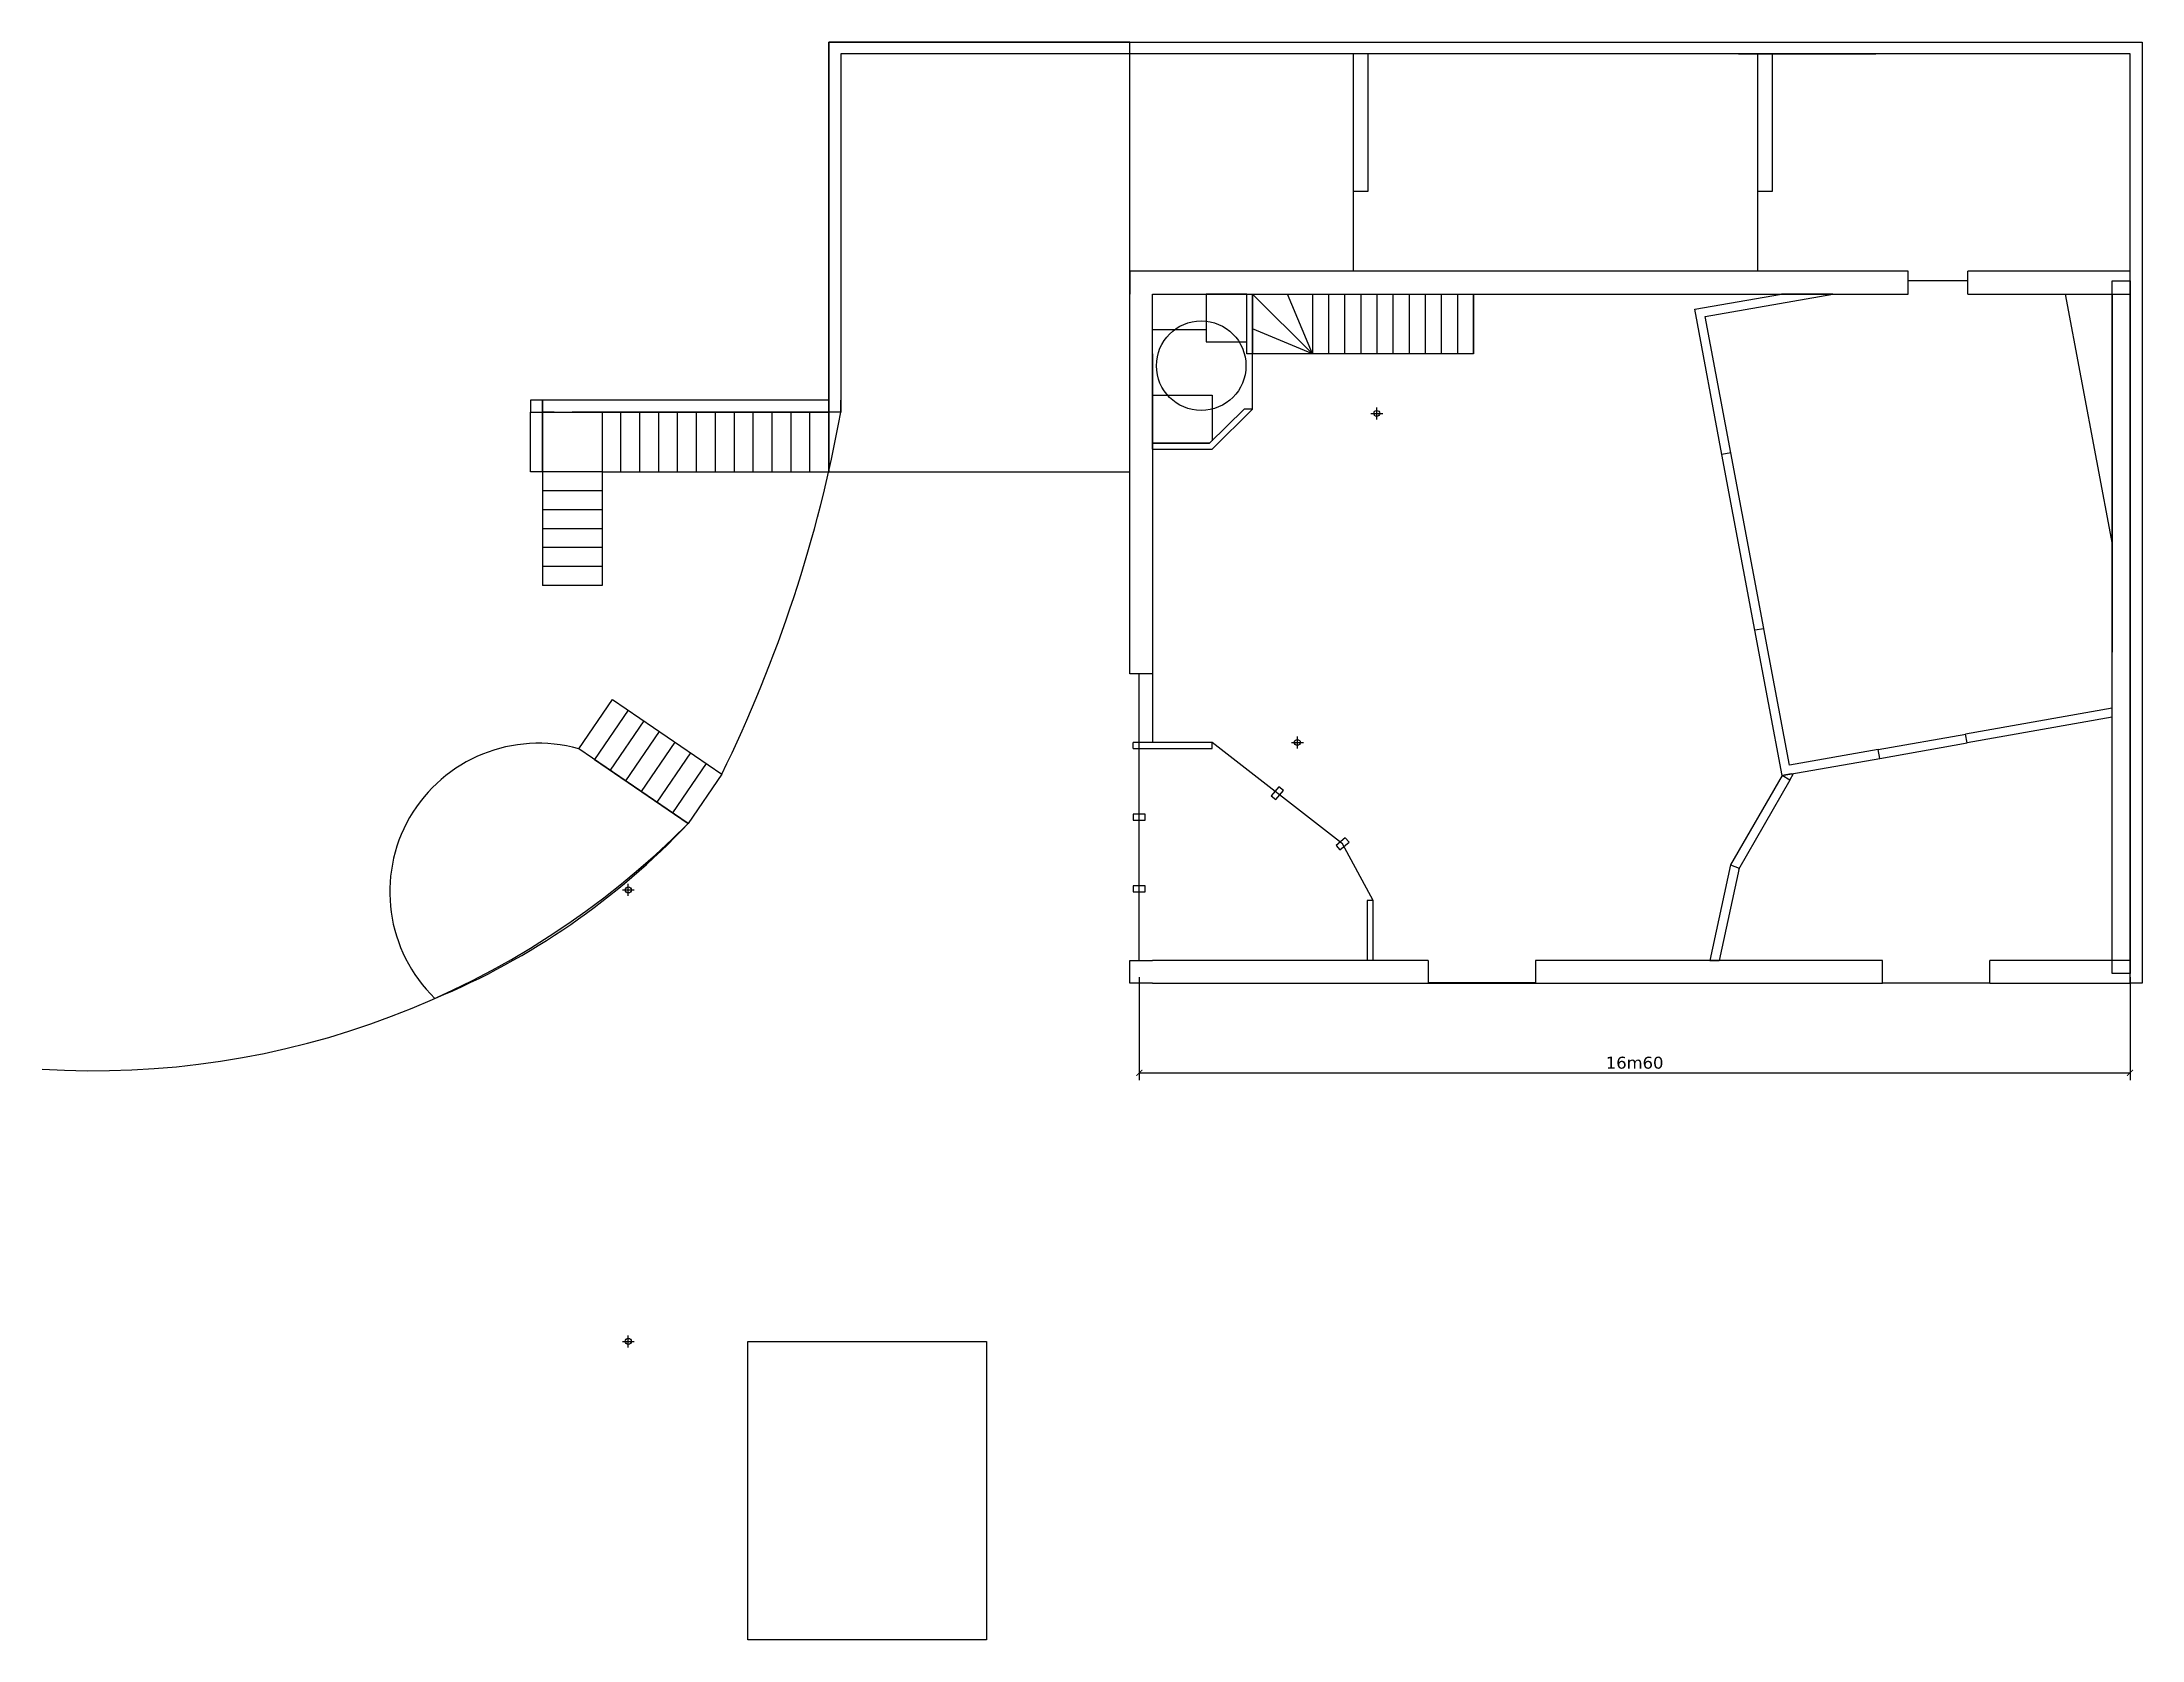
# Model space of a CAD drawing. Header units: centimetres. Extents: x -262314 to 1497847, y -126598 to 219599.
# Drawn here: x 242618 to 277801, y 190174 to 216934 of the extents above; entities that cross this region are included whole.
import ezdxf

# ---------------------------------------------------------------- set-up
doc = ezdxf.new("R2010")
doc.units = ezdxf.units.CM
doc.header["$PDMODE"] = 34
doc.header["$PDSIZE"] = 100
for name, color, linetype in [('A-Wall', 30, 'Continuous'), ('AC-Calcul ratios', 4, 'Continuous'), ('Dimensions', 6, 'Continuous'), ('I-Cloison', 11, 'Continuous'), ('I-STAIRS', 44, 'Continuous'), ('Isolant pourtour radier', 36, 'Continuous'), ('Mobilier PMR', 201, 'Continuous'), ('Mur de soutenement', 1, 'Continuous'), ('Portes', 3, 'Continuous')]:
    doc.layers.add(name, color=color, linetype=linetype)
doc.styles.add('Seb', font='Verdana.ttf')
doc.dimstyles.new('d', dxfattribs={"dimtxt": 1, "dimasz": 1, "dimexe": 1.25, "dimexo": 0.625, "dimtad": 1, "dimdec": 1, "dimlfac": 0.1, "dimtxsty": 'Seb', "dimblk": 'ARCHTICK', "dimblk1": 'ARCHTICK', "dimblk2": 'ARCHTICK', "dimcen": 2.5, "dimclrd": 256, "dimclre": 256, "dimadec": 0, "dimazin": 0, "dimtfac": 1, "dimtdec": 1, "dimtmove": 0, "dimatfit": 3, "dimldrblk": 'ARCHTICK', "dimfxl": 1, "dimlwd": -1, "dimlwe": -1, "dimarcsym": 0})

# ---------------------------------------------------------------- blocks, each defined once
blk = doc.blocks.new('_ArchTick')
at = {"color": 0, "linetype": 'ByBlock', "const_width": 0.15}
blk.add_lwpolyline([(-0.5, -0.5), (0.5, 0.5)], dxfattribs=at)
blk = doc.blocks.new('*D352')
at = {"layer": 'Defpoints', "color": 0, "transparency": 16777216}
for p in [(261001, 201334), (277601, 201334), (277601, 199672)]:
    blk.add_point(p, dxfattribs=at)
at = {"layer": 'Dimensions', "transparency": 16777216}
for p, q in [((261001, 201272), (261001, 199547)), ((277601, 201272), (277601, 199547)), ((261001, 199672), (277601, 199672))]:
    blk.add_line(p, q, dxfattribs=at)
at = {"layer": 'Dimensions', "transparency": 16777216, "xscale": 100, "yscale": 100, "zscale": 100, "rotation": 180}
blk.add_blockref('_ArchTick', (261001, 199672), dxfattribs=at)
at = {"layer": 'Dimensions', "transparency": 16777216, "xscale": 100, "yscale": 100, "zscale": 100}
blk.add_blockref('_ArchTick', (277601, 199672), dxfattribs=at)
at = {"layer": 'Dimensions', "color": 0, "transparency": 16777216, "insert": (269301, 199840), "char_height": 200, "attachment_point": 5, "style": 'Seb'}
blk.add_mtext('16m60', dxfattribs=at)

msp = doc.modelspace()

# ---------------------------------------------------------------- linework, layer by layer
at = {"layer": 'A-Wall'}
for p, q in [((273885.63, 212714.1), (273885.63, 213094.1)), ((274885.62, 212714.1), (274885.62, 213094.1)), ((261221.36, 206353.04), (260841.36, 206353.04)), ((260841.36, 201554.1), (261221.36, 201554.1)), ((265841.36, 201554.1), (265841.36, 201176.29)), ((267641.36, 201554.1), (267641.36, 201174.1)), ((273451.36, 201174.1), (273451.36, 201554.1)), ((275251.36, 201174.1), (275251.36, 201554.1))]:
    msp.add_line(p, q, dxfattribs=at)
for points in [[(273885.63, 213094.1), (260841.36, 213094.1), (260841.36, 212714.1)], [(274885.62, 212714.1), (277301.36, 212714.1), (277601.36, 212714.1), (277601.36, 213094.1), (276471.36, 213094.1), (274885.62, 213094.1)], [(260841.36, 206354.1), (260841.36, 212714.1)], [(261221.36, 212714.1), (273885.63, 212714.1)], [(261221.36, 211714.1), (261221.36, 206354.7)], [(261221.36, 201174.1), (260841.36, 201174.1), (260841.36, 201554.1)], [(265841.36, 201554.1), (261221.36, 201554.1)], [(273451.36, 201554.1), (267641.36, 201554.1)], [(275251.36, 201174.1), (277601.36, 201174.1), (277601.36, 201554.1), (275251.36, 201554.1)], [(261221.36, 201174.1), (273451.36, 201174.1)]]:
    msp.add_lwpolyline(points, dxfattribs=at)
at = {"layer": 'AC-Calcul ratios'}
for p, q in [((261221.36, 210614.1), (261221.36, 212714.1)), ((261221.36, 212714.1), (263021.36, 212714.1)), ((270309.47, 212458.41), (271759.55, 212714.1)), ((270480.54, 212336.26), (272623.37, 212714.1)), ((272623.37, 212714.1), (271759.55, 212714.1)), ((270764.47, 210028.64), (270309.47, 212458.41)), ((270910.82, 210054.45), (270482.15, 212336.55)), ((262180.54, 210217.92), (262758.46, 210784.1)), ((262221.36, 210117.92), (262901.36, 210784.1)), ((262901.36, 210784.1), (262758.46, 210784.1)), ((261221.36, 210217.92), (262180.54, 210217.92)), ((261221.36, 210117.92), (261221.36, 210217.92)), ((261221.36, 210117.92), (262221.36, 210117.92)), ((270910.82, 210054.45), (270764.47, 210028.64)), ((271464.2, 207108.46), (271316.19, 207082.36)), ((271771.95, 204648.54), (271316.19, 207082.36)), ((271893.33, 204823.92), (271464.2, 207108.46)), ((277301.36, 205777.5), (274846.91, 205344.71)), ((277301.36, 205625.19), (274873.08, 205196.28)), ((277301.36, 205625.19), (277301.36, 205777.5)), ((274873.24, 205195.38), (274846.91, 205344.71)), ((251873.42, 204917.33), (253442.6, 203846.05)), ((271771.95, 204648.54), (273406.73, 204936.79)), ((273380.4, 205086.13), (271893.33, 204823.92)), ((273406.73, 204936.79), (273380.4, 205086.13)), ((271929.51, 204676.37), (271771.95, 204648.54)), ((271901.85, 204573.54), (271771.95, 204648.54)), ((271901.85, 204573.54), (271964.78, 204682.54)), ((270909.12, 203154.08), (270562.08, 201554.1)), ((271050.75, 203099.38), (270715.57, 201554.1)), ((270909.12, 203154.08), (271050.75, 203099.38)), ((270562.08, 201554.1), (270715.57, 201554.1))]:
    msp.add_line(p, q, dxfattribs=at)
msp.add_lwpolyline([(262801.36, 212714.1), (262901.36, 212714.1), (262901.36, 211714.1), (262801.36, 211714.1)], close=True, dxfattribs=at)
msp.add_lwpolyline([(276515.85, 212714.1), (277301.36, 208527.38)], dxfattribs=at)
for centre, radius, start, end in [((250932.39, 202702.81), 2487.68, 74.148468, 225.851532), ((244500.45, 212264.89), 12281.65, 292.496124, 316.726527)]:
    msp.add_arc(centre, radius, start, end, dxfattribs=at)
at = {"layer": 'I-Cloison'}
for p, q in [((264585.14, 214434.1), (264586.36, 213094.1)), ((271360.95, 214434.1), (271360.95, 213094.1)), ((277301.36, 212714.1), (277301.36, 206714.1)), ((260901.36, 205104.1), (260901.36, 205204.1))]:
    msp.add_line(p, q, dxfattribs=at)
for points in [[(260901.36, 205104.1), (262221.36, 205104.1), (262221.36, 205204.1), (260901.36, 205204.1)], [(264921.36, 201556.27), (264921.36, 202556.27), (264821.36, 202556.27), (264821.36, 201556.27)]]:
    msp.add_lwpolyline(points, dxfattribs=at)
for points in [[(263341.11, 204463.9), (263212.55, 204310.69), (263289.16, 204246.41), (263417.71, 204399.62)], [(260901.36, 203904.1), (261101.36, 203904.1), (261101.36, 204004.1), (260901.36, 204004.1)], [(264453.37, 203608.78), (264300.16, 203480.22), (264364.44, 203403.62), (264517.65, 203532.18)], [(260901.36, 202704.1), (261101.36, 202704.1), (261101.36, 202804.1), (260901.36, 202804.1)]]:
    msp.add_lwpolyline(points, close=True, dxfattribs=at)
at = {"layer": 'I-STAIRS'}
for p, q in [((263901.36, 211714.1), (262901.36, 212714.1)), ((263901.36, 211714.1), (263487.14, 212714.1)), ((263901.36, 212714.1), (263901.36, 211714.1)), ((264171.36, 212714.1), (264171.36, 211714.1)), ((264441.36, 212714.1), (264441.36, 211714.1)), ((264711.36, 212714.1), (264711.36, 211714.1)), ((264981.36, 212714.1), (264981.36, 211714.1)), ((265251.36, 212714.1), (265251.36, 211714.1)), ((265521.36, 212714.1), (265521.36, 211714.1)), ((265791.36, 212714.1), (265791.36, 211714.1)), ((266061.36, 212714.1), (266061.36, 211714.1)), ((266331.36, 212714.1), (266331.36, 211714.1)), ((266601.36, 211714.1), (266601.36, 212714.1)), ((263901.36, 211714.1), (262901.36, 212128.32)), ((255801.36, 210734.1), (251501.36, 210734.1)), ((252318.02, 209734.1), (252318.02, 210734.1)), ((252634.69, 209734.1), (252634.69, 210734.1)), ((252951.36, 209734.1), (252951.36, 210734.1)), ((253268.02, 209734.1), (253268.02, 210734.1)), ((253584.69, 209734.1), (253584.69, 210734.1)), ((253901.36, 209734.1), (253901.36, 210734.1)), ((254218.02, 209734.1), (254218.02, 210734.1)), ((254534.69, 209734.1), (254534.69, 210734.1)), ((254851.36, 209734.1), (254851.36, 210734.1)), ((255168.02, 209734.1), (255168.02, 210734.1)), ((255484.69, 209734.1), (255484.69, 210734.1)), ((255801.36, 209734.1), (255801.36, 210734.1)), ((251001.36, 209734.1), (251001.36, 207834.1)), ((252001.36, 209734.1), (255801.36, 209734.1)), ((252001.36, 209734.1), (252001.36, 207834.1)), ((252001.36, 209417.44), (251001.36, 209417.44)), ((252001.36, 209100.77), (251001.36, 209100.77)), ((252001.36, 208784.1), (251001.36, 208784.1)), ((252001.36, 208467.44), (251001.36, 208467.44)), ((252001.36, 208150.77), (251001.36, 208150.77)), ((252001.36, 207834.1), (251001.36, 207834.1)), ((252437.25, 205743.22), (251873.42, 204917.33)), ((252698.78, 205564.67), (252134.95, 204738.79)), ((252960.32, 205386.12), (252396.48, 204560.24)), ((253221.85, 205207.58), (252658.01, 204381.69)), ((253483.38, 205029.03), (252919.54, 204203.14)), ((253744.91, 204850.48), (253181.07, 204024.59))]:
    msp.add_line(p, q, dxfattribs=at)
msp.add_lwpolyline([(255801.36, 209734.1), (260841.36, 209734.1), (260841.36, 216934.1), (255801.36, 216934.1), (255801.36, 209734.1)], dxfattribs=at)
for points in [[(262901.36, 212714.1), (266601.36, 212714.1), (266601.36, 211714.1), (262901.36, 211714.1)], [(251001.36, 210734.1), (252001.36, 210734.1), (252001.36, 209734.1), (251001.36, 209734.1)], [(251611.88, 205095.88), (252175.72, 205921.77), (254006.44, 204671.93), (253442.6, 203846.05)]]:
    msp.add_lwpolyline(points, close=True, dxfattribs=at)
for centre, radius, start, end in [((233126.2, 214902.46), 23251.84, 333.896899, 349.672767), ((243501.32, 213712.6), 14006.35, 266.385683, 315.216158)]:
    msp.add_arc(centre, radius, start, end, dxfattribs=at)
at = {"layer": 'Isolant pourtour radier'}
msp.add_lwpolyline([(277601.36, 201334.1), (277301.36, 201334.1), (277301.36, 212934.1), (277601.36, 212934.1)], close=True, dxfattribs=at)
msp.add_lwpolyline([(277301.36, 201554.1), (277301.36, 212714.1)], dxfattribs=at)
at = {"layer": 'Mobilier PMR'}
for points in [[(261221.36, 212714.1), (262121.36, 212714.1), (262121.36, 212114.1), (261221.36, 212114.1)], [(262801.36, 212714.1), (262121.36, 212714.1), (262121.36, 211914.1), (262801.36, 211914.1)]]:
    msp.add_lwpolyline(points, close=True, dxfattribs=at)
msp.add_lwpolyline([(262180.54, 210217.92), (261221.36, 210217.92), (261221.36, 211017.92), (262221.36, 211017.92), (262221.36, 210257.92)], dxfattribs=at)
msp.add_circle((262039.66, 211513.55), 750, dxfattribs=at)
at = {"layer": 'Mur de soutenement'}
for p, q in [((255801.36, 210934.1), (251001.36, 210934.1)), ((251001.36, 210934.1), (251001.36, 210734.1)), ((255801.36, 210734.1), (255801.36, 210934.1)), ((255801.36, 210734.1), (255801.36, 210934.1)), ((256001.36, 210734.1), (256001.36, 210934.1)), ((256001.36, 210734.1), (256001.36, 210934.1)), ((251001.36, 210734.1), (255801.36, 210734.1)), ((251201.36, 210734.1), (251001.36, 210734.1))]:
    msp.add_line(p, q, dxfattribs=at)
for points in [[(255801.36, 216734.1), (255801.36, 216934.1), (277801.36, 216934.1), (277801.36, 216734.1)], [(256001.36, 216734.1), (256001.36, 210734.1), (255801.36, 210734.1), (255801.36, 216934.1), (256001.36, 216934.1)], [(277601.36, 216734.1), (256001.36, 216734.1)], [(264585.14, 216734.1), (264585.14, 214434.1), (264835.14, 214434.1), (264835.14, 216734.1), (264585.14, 216734.1)], [(271040.95, 216734.1), (273340.95, 216734.1)], [(271360.95, 216734.1), (271360.95, 214434.1), (271610.95, 214434.1), (271610.95, 216734.1), (271360.95, 216734.1)], [(277601.36, 216934.1), (277801.36, 216934.1), (277801.36, 201174.1), (277601.36, 201174.1), (277601.36, 216734.1)]]:
    msp.add_lwpolyline(points, dxfattribs=at)
for points in [[(250801.36, 210734.1), (251001.36, 210734.1), (251001.36, 210934.1), (250801.36, 210934.1)], [(250801.36, 210734.1), (251001.36, 210734.1), (251001.36, 209734.1), (250801.36, 209734.1)], [(254441.36, 195174.1), (258441.36, 195174.1), (258441.36, 190174.1), (254441.36, 190174.1)]]:
    msp.add_lwpolyline(points, close=True, dxfattribs=at)
for p in [(252441.36, 202734.1), (252441.36, 195174.1)]:
    msp.add_point(p, dxfattribs=at)
at = {"layer": 'Portes'}
for p, q in [((274885.62, 212934.1), (273885.63, 212934.1)), ((262901.36, 210784.1), (262901.36, 211714.1)), ((271463.63, 207109.97), (270911.91, 210056.25)), ((271316.19, 207082.36), (270764.47, 210028.64)), ((261001.36, 201554.1), (261001.36, 206354.1)), ((261221.36, 206353.04), (261221.36, 205204.1)), ((264408.91, 203506.2), (262221.36, 205204.1)), ((273380.68, 205084.51), (274847.19, 205343.1)), ((273406.73, 204936.79), (274873.24, 205195.38)), ((271771.95, 204648.54), (270909.12, 203154.08)), ((271901.85, 204573.54), (271039.03, 203079.08)), ((264921.36, 202556.27), (264408.91, 203506.2)), ((267641.36, 201176.29), (265841.36, 201176.29)), ((275251.36, 201174.1), (273451.36, 201174.1))]:
    msp.add_line(p, q, dxfattribs=at)
for p in [(264981.36, 210714.1), (263651.36, 205204.1)]:
    msp.add_point(p, dxfattribs=at)

# ---------------------------------------------------------------- dimensions: what is measured, and where the dimension line sits
at = {"layer": 'Dimensions'}
dim = msp.add_linear_dim(base=(277601.36, 199672.43), p1=(261001.36, 201334.1), p2=(277601.36, 201334.1), text='16m60', dimstyle='d', override={"dimtxt": 2}, dxfattribs=at)
dim.commit()
dim.dimension.update_dxf_attribs({"geometry": '*D352', "text_midpoint": (269301.36, 199839.69)})

doc.saveas('drawing.dxf')
